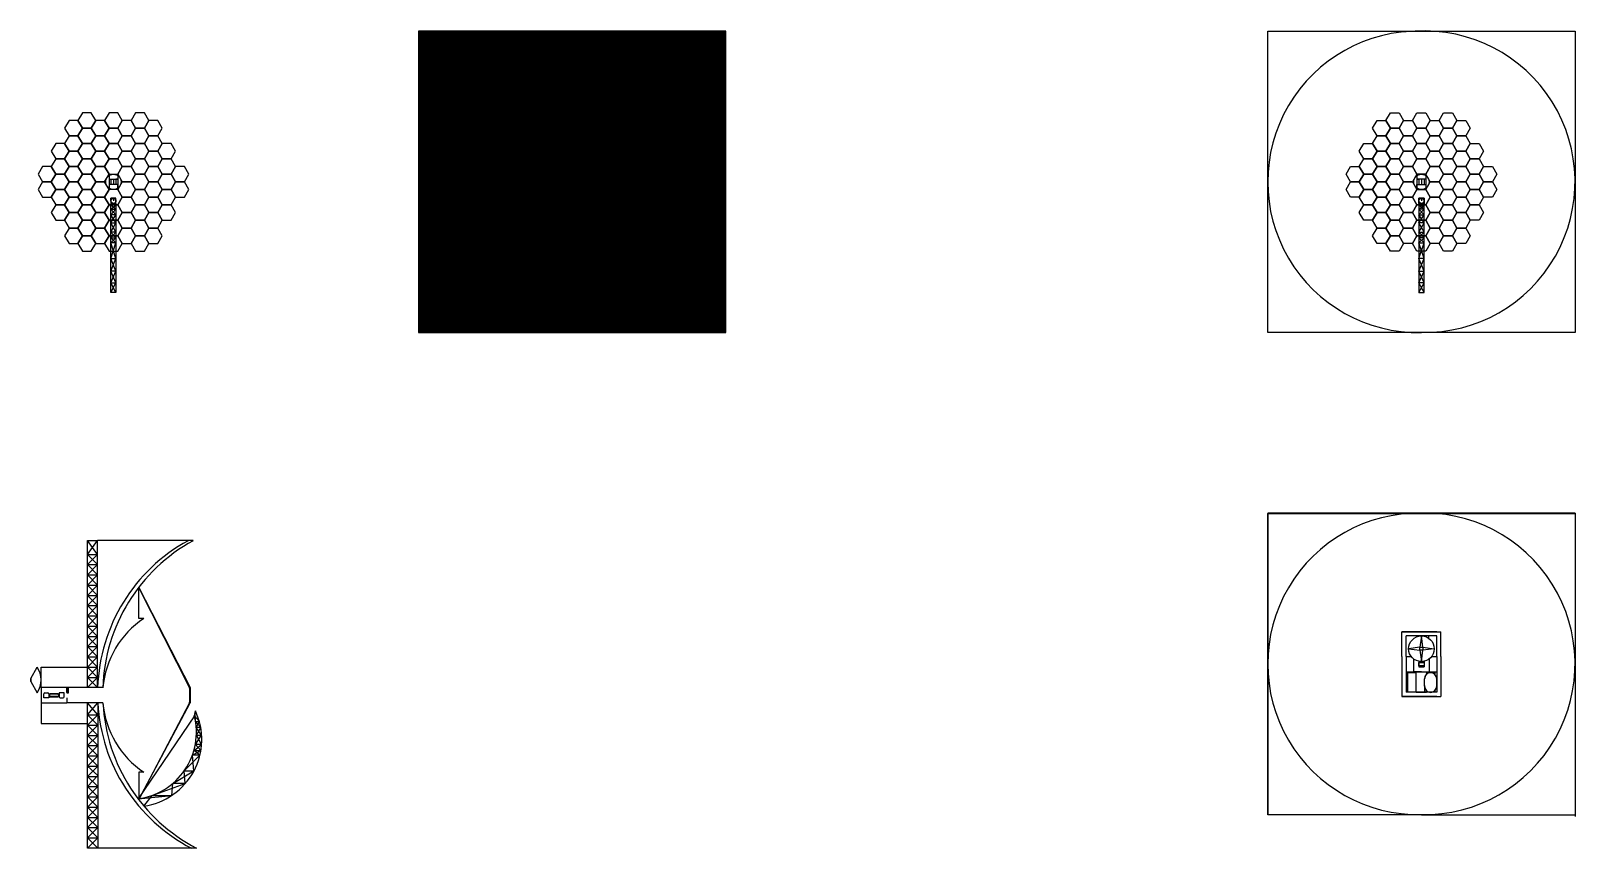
# Model space of a CAD drawing. Header units: inches. Extents: x -429 to 223, y -41 to 545.
# Drawn here: x -428.6 to -277.9, y -40.7 to 39.1 of the extents above; entities that cross this region are included whole.
import ezdxf

# ---------------------------------------------------------------- set-up
doc = ezdxf.new("R2010")
doc.units = ezdxf.units.IN
doc.header["$MEASUREMENT"] = 0

msp = doc.modelspace()

# ---------------------------------------------------------------- linework, layer by layer
for p, q in [((-360.76, 39.02), (-390.76, 39.02)), ((-390.76, 39.02), (-390.76, 9.62)), ((-390.73, 9.62), (-390.73, 39.02)), ((-390.64, 9.62), (-390.64, 39.02)), ((-390.55, 9.62), (-390.55, 39.02)), ((-390.55, 9.62), (-390.55, 39.02)), ((-390.46, 9.62), (-390.46, 39.02)), ((-390.46, 9.62), (-390.46, 39.02)), ((-390.46, 9.62), (-390.46, 39.02)), ((-390.46, 9.62), (-390.46, 39.02)), ((-390.37, 9.62), (-390.37, 39.02)), ((-390.28, 9.62), (-390.28, 39.02)), ((-390.19, 9.62), (-390.19, 39.02)), ((-390.1, 9.62), (-390.1, 39.02)), ((-390.1, 9.62), (-390.1, 39.02)), ((-390.01, 9.62), (-390.01, 39.02)), ((-389.92, 9.62), (-389.92, 39.02)), ((-389.83, 9.62), (-389.83, 39.02)), ((-389.74, 9.62), (-389.74, 39.02)), ((-389.65, 9.62), (-389.65, 39.02)), ((-389.56, 9.62), (-389.56, 39.02)), ((-389.47, 9.62), (-389.47, 39.02)), ((-389.38, 9.62), (-389.38, 39.02)), ((-389.29, 9.62), (-389.29, 39.02)), ((-389.2, 9.62), (-389.2, 39.02)), ((-389.11, 9.62), (-389.11, 39.02)), ((-389.02, 9.62), (-389.02, 39.02)), ((-388.93, 9.62), (-388.93, 39.02)), ((-388.84, 9.62), (-388.84, 39.02)), ((-388.75, 9.62), (-388.75, 39.02)), ((-388.66, 9.62), (-388.66, 39.02)), ((-388.57, 9.62), (-388.57, 39.02)), ((-388.48, 9.62), (-388.48, 39.02)), ((-388.39, 9.62), (-388.39, 39.02)), ((-388.3, 9.62), (-388.3, 39.02)), ((-388.21, 9.62), (-388.21, 39.02)), ((-388.12, 9.62), (-388.12, 39.02)), ((-388.03, 9.62), (-388.03, 39.02)), ((-387.94, 33), (-387.94, 39.02)), ((-387.94, 9.62), (-387.94, 39.02)), ((-387.85, 9.62), (-387.85, 39.02)), ((-387.76, 9.62), (-387.76, 39.02)), ((-387.67, 9.62), (-387.67, 39.02)), ((-387.58, 9.62), (-387.58, 39.02)), ((-387.49, 9.62), (-387.49, 39.02)), ((-387.4, 9.62), (-387.4, 39.02)), ((-387.31, 9.62), (-387.31, 39.02)), ((-387.22, 9.62), (-387.22, 39.02)), ((-387.13, 9.62), (-387.13, 39.02)), ((-387.04, 9.62), (-387.04, 39.02)), ((-386.95, 9.62), (-386.95, 39.02)), ((-386.86, 9.62), (-386.86, 39.02)), ((-386.77, 9.62), (-386.77, 39.02)), ((-386.77, 9.62), (-386.77, 39.02)), ((-386.68, 9.62), (-386.68, 39.02)), ((-386.59, 9.62), (-386.59, 39.02)), ((-386.5, 9.62), (-386.5, 39.02)), ((-386.41, 9.62), (-386.41, 39.02)), ((-386.32, 9.62), (-386.32, 39.02)), ((-386.23, 9.62), (-386.23, 39.02)), ((-386.14, 9.62), (-386.14, 39.02)), ((-386.05, 9.62), (-386.05, 39.02)), ((-385.96, 9.62), (-385.96, 39.02)), ((-385.87, 35.29), (-385.87, 39.02)), ((-385.87, 35.29), (-385.87, 39.02)), ((-385.87, 9.62), (-385.87, 39.02)), ((-385.78, 9.62), (-385.78, 39.02)), ((-385.69, 9.62), (-385.69, 39.02)), ((-385.6, 9.62), (-385.6, 39.02)), ((-385.51, 9.62), (-385.51, 39.02)), ((-385.42, 9.62), (-385.42, 39.02)), ((-385.33, 9.62), (-385.33, 39.02)), ((-385.24, 9.62), (-385.24, 39.02)), ((-385.15, 9.62), (-385.15, 39.02)), ((-385.06, 35.96), (-385.06, 39.02)), ((-385.06, 9.62), (-385.06, 39.02)), ((-384.97, 36.03), (-384.97, 39.02)), ((-384.97, 9.62), (-384.97, 39.02)), ((-384.88, 9.62), (-384.88, 39.02)), ((-384.79, 9.62), (-384.79, 39.02)), ((-384.7, 36.23), (-384.7, 39.02)), ((-384.7, 9.62), (-384.7, 39.02)), ((-384.61, 9.62), (-384.61, 39.02)), ((-384.52, 9.62), (-384.52, 39.02)), ((-384.43, 36.42), (-384.43, 39.02)), ((-384.43, 9.62), (-384.43, 39.02)), ((-384.34, 9.62), (-384.34, 39.02)), ((-384.25, 36.55), (-384.25, 39.02)), ((-384.25, 9.62), (-384.25, 39.02)), ((-384.16, 9.62), (-384.16, 39.02)), ((-384.07, 9.62), (-384.07, 39.02)), ((-383.98, 9.62), (-383.98, 39.02)), ((-383.89, 9.62), (-383.89, 39.02)), ((-383.8, 9.62), (-383.8, 39.02)), ((-383.71, 9.62), (-383.71, 39.02)), ((-383.62, 9.62), (-383.62, 39.02)), ((-383.53, 9.62), (-383.53, 39.02)), ((-383.44, 9.62), (-383.44, 39.02)), ((-383.35, 9.62), (-383.35, 39.02)), ((-383.35, 9.62), (-383.35, 39.02)), ((-383.26, 9.62), (-383.26, 39.02)), ((-383.17, 9.62), (-383.17, 39.02)), ((-383.08, 9.62), (-383.08, 39.02)), ((-383.08, 9.62), (-383.08, 39.02)), ((-382.99, 9.62), (-382.99, 39.02)), ((-382.9, 9.62), (-382.9, 39.02)), ((-382.81, 9.62), (-382.81, 39.02)), ((-382.72, 9.62), (-382.72, 39.02)), ((-382.63, 9.62), (-382.63, 39.02)), ((-382.63, 9.62), (-382.63, 39.02)), ((-382.54, 9.62), (-382.54, 39.02)), ((-382.45, 9.62), (-382.45, 39.02)), ((-382.36, 9.62), (-382.36, 39.02)), ((-382.27, 9.62), (-382.27, 39.02)), ((-382.18, 9.62), (-382.18, 39.02)), ((-382.18, 9.62), (-382.18, 39.02)), ((-382.09, 9.62), (-382.09, 39.02)), ((-382, 9.62), (-382, 39.02)), ((-381.91, 9.62), (-381.91, 39.02)), ((-381.82, 9.62), (-381.82, 39.02)), ((-381.73, 9.62), (-381.73, 39.02)), ((-381.73, 9.62), (-381.73, 39.02)), ((-381.64, 9.62), (-381.64, 39.02)), ((-381.55, 9.62), (-381.55, 39.02)), ((-381.46, 9.62), (-381.46, 39.02)), ((-381.37, 9.62), (-381.37, 39.02)), ((-381.28, 9.62), (-381.28, 39.02)), ((-381.19, 9.62), (-381.19, 39.02)), ((-381.1, 9.62), (-381.1, 39.02)), ((-381.01, 9.62), (-381.01, 39.02)), ((-380.92, 9.62), (-380.92, 39.02)), ((-380.83, 9.62), (-380.83, 39.02)), ((-380.74, 9.62), (-380.74, 39.02)), ((-380.65, 9.62), (-380.65, 39.02)), ((-380.56, 9.62), (-380.56, 39.02)), ((-380.47, 9.62), (-380.47, 39.02)), ((-380.38, 9.62), (-380.38, 39.02)), ((-380.29, 9.62), (-380.29, 39.02)), ((-380.2, 9.62), (-380.2, 39.02)), ((-380.11, 9.62), (-380.11, 39.02)), ((-380.02, 9.62), (-380.02, 39.02)), ((-380.02, 9.62), (-380.02, 39.02)), ((-379.93, 9.62), (-379.93, 39.02)), ((-379.84, 9.62), (-379.84, 39.02)), ((-379.75, 9.62), (-379.75, 39.02)), ((-379.75, 9.62), (-379.75, 39.02)), ((-379.66, 9.62), (-379.66, 39.02)), ((-379.57, 9.62), (-379.57, 39.02)), ((-379.48, 9.62), (-379.48, 39.02)), ((-379.39, 9.62), (-379.39, 39.02)), ((-379.3, 9.62), (-379.3, 39.02)), ((-379.21, 9.62), (-379.21, 39.02)), ((-379.21, 9.62), (-379.21, 39.02)), ((-379.12, 9.62), (-379.12, 39.02)), ((-379.03, 9.62), (-379.03, 39.02)), ((-378.94, 9.62), (-378.94, 39.02)), ((-378.85, 9.62), (-378.85, 39.02)), ((-378.85, 9.62), (-378.85, 39.02)), ((-378.76, 9.62), (-378.76, 39.02)), ((-378.67, 9.62), (-378.67, 39.02)), ((-378.58, 9.62), (-378.58, 39.02)), ((-378.49, 9.62), (-378.49, 39.02)), ((-378.49, 9.62), (-378.49, 39.02)), ((-378.4, 9.62), (-378.4, 39.02)), ((-378.4, 9.62), (-378.4, 39.02)), ((-378.31, 9.62), (-378.31, 39.02)), ((-378.31, 38.87), (-378.31, 39.02)), ((-378.31, 9.62), (-378.31, 39.02)), ((-378.31, 38.87), (-378.31, 39.02)), ((-378.22, 9.62), (-378.22, 39.02)), ((-378.22, 9.62), (-378.22, 39.02)), ((-378.13, 9.62), (-378.13, 39.02)), ((-378.13, 38.9), (-378.13, 39.02)), ((-378.04, 9.62), (-378.04, 39.02)), ((-378.04, 38.91), (-378.04, 39.02)), ((-377.95, 9.62), (-377.95, 39.02)), ((-377.95, 38.92), (-377.95, 39.02)), ((-377.86, 9.62), (-377.86, 39.02)), ((-377.86, 38.94), (-377.86, 39.02)), ((-377.77, 9.62), (-377.77, 39.02)), ((-377.77, 38.95), (-377.77, 39.02)), ((-377.68, 9.62), (-377.68, 39.02)), ((-377.68, 38.96), (-377.68, 39.02)), ((-377.59, 9.62), (-377.59, 39.02)), ((-377.59, 38.97), (-377.59, 39.02)), ((-377.5, 9.62), (-377.5, 39.02)), ((-377.5, 38.98), (-377.5, 39.02)), ((-377.41, 9.62), (-377.41, 39.02)), ((-377.41, 38.98), (-377.41, 39.02)), ((-377.32, 9.62), (-377.32, 39.02)), ((-377.32, 38.99), (-377.32, 39.02)), ((-377.23, 9.62), (-377.23, 39.02)), ((-377.23, 39), (-377.23, 39.02)), ((-377.14, 9.62), (-377.14, 39.02)), ((-377.14, 39.01), (-377.14, 39.02)), ((-377.14, 9.62), (-377.14, 39.02)), ((-377.14, 39.01), (-377.14, 39.02)), ((-377.14, 9.62), (-377.14, 39.02)), ((-377.14, 39.01), (-377.14, 39.02)), ((-377.05, 9.62), (-377.05, 39.02)), ((-377.05, 39.01), (-377.05, 39.02)), ((-376.96, 9.62), (-376.96, 39.02)), ((-376.96, 39.02), (-376.96, 39.02)), ((-376.87, 9.62), (-376.87, 39.02)), ((-376.78, 9.62), (-376.78, 39.02)), ((-376.69, 9.62), (-376.69, 39.02)), ((-376.6, 9.62), (-376.6, 39.02)), ((-376.51, 9.62), (-376.51, 39.02)), ((-376.42, 9.62), (-376.42, 39.02)), ((-376.33, 9.62), (-376.33, 39.02)), ((-376.24, 9.62), (-376.24, 39.02)), ((-376.15, 9.62), (-376.15, 39.02)), ((-376.06, 9.62), (-376.06, 39.02)), ((-375.97, 9.62), (-375.97, 39.02)), ((-375.88, 9.62), (-375.88, 39.02)), ((-375.79, 9.62), (-375.79, 39.02)), ((-375.7, 9.62), (-375.7, 39.02)), ((-375.61, 9.62), (-375.61, 39.02)), ((-375.52, 9.62), (-375.52, 39.02)), ((-375.43, 9.62), (-375.43, 39.02)), ((-375.34, 9.62), (-375.34, 39.02)), ((-375.25, 9.62), (-375.25, 39.02)), ((-375.16, 9.62), (-375.16, 39.02)), ((-375.16, 39.02), (-375.16, 39.02)), ((-375.07, 9.62), (-375.07, 39.02)), ((-375.07, 39.02), (-375.07, 39.02)), ((-374.98, 9.62), (-374.98, 39.02)), ((-374.98, 39.02), (-374.98, 39.02)), ((-374.89, 9.62), (-374.89, 39.02)), ((-374.89, 39.01), (-374.89, 39.02)), ((-374.8, 9.62), (-374.8, 39.02)), ((-374.8, 39.01), (-374.8, 39.02)), ((-374.71, 9.62), (-374.71, 39.02)), ((-374.71, 39), (-374.71, 39.02)), ((-374.62, 9.62), (-374.62, 39.02)), ((-374.62, 39), (-374.62, 39.02)), ((-374.53, 9.62), (-374.53, 39.02)), ((-374.53, 38.99), (-374.53, 39.02)), ((-374.44, 9.62), (-374.44, 39.02)), ((-374.44, 38.99), (-374.44, 39.02)), ((-374.35, 9.62), (-374.35, 39.02)), ((-374.35, 38.98), (-374.35, 39.02)), ((-374.26, 9.62), (-374.26, 39.02)), ((-374.26, 38.97), (-374.26, 39.02)), ((-374.17, 9.62), (-374.17, 39.02)), ((-374.17, 38.97), (-374.17, 39.02)), ((-374.08, 9.62), (-374.08, 39.02)), ((-374.08, 38.96), (-374.08, 39.02)), ((-373.99, 9.62), (-373.99, 39.02)), ((-373.99, 38.95), (-373.99, 39.02)), ((-373.9, 9.62), (-373.9, 39.02)), ((-373.9, 38.94), (-373.9, 39.02)), ((-373.81, 9.62), (-373.81, 39.02)), ((-373.81, 38.93), (-373.81, 39.02)), ((-373.72, 9.62), (-373.72, 39.02)), ((-373.72, 38.92), (-373.72, 39.02)), ((-373.63, 9.62), (-373.63, 39.02)), ((-373.63, 38.91), (-373.63, 39.02)), ((-373.54, 9.62), (-373.54, 39.02)), ((-373.54, 38.9), (-373.54, 39.02)), ((-373.45, 9.62), (-373.45, 39.02)), ((-373.45, 38.89), (-373.45, 39.02)), ((-373.36, 9.62), (-373.36, 39.02)), ((-373.36, 38.87), (-373.36, 39.02)), ((-373.27, 9.62), (-373.27, 39.02)), ((-373.27, 38.86), (-373.27, 39.02)), ((-373.18, 9.62), (-373.18, 39.02)), ((-373.18, 38.85), (-373.18, 39.02)), ((-373.09, 9.62), (-373.09, 39.02)), ((-373.09, 38.83), (-373.09, 39.02)), ((-373, 9.62), (-373, 39.02)), ((-373, 38.82), (-373, 39.02)), ((-372.91, 9.62), (-372.91, 39.02)), ((-372.91, 38.8), (-372.91, 39.02)), ((-372.82, 9.62), (-372.82, 39.02)), ((-372.82, 38.78), (-372.82, 39.02)), ((-372.73, 9.62), (-372.73, 39.02)), ((-372.73, 9.62), (-372.73, 39.02)), ((-372.64, 9.62), (-372.64, 39.02)), ((-372.55, 9.62), (-372.55, 39.02)), ((-372.46, 9.62), (-372.46, 39.02)), ((-372.37, 9.62), (-372.37, 39.02)), ((-372.28, 9.62), (-372.28, 39.02)), ((-372.19, 9.62), (-372.19, 39.02)), ((-372.1, 9.62), (-372.1, 39.02)), ((-372.01, 9.62), (-372.01, 39.02)), ((-371.92, 9.62), (-371.92, 39.02)), ((-371.83, 9.62), (-371.83, 39.02)), ((-371.74, 9.62), (-371.74, 39.02)), ((-371.65, 9.62), (-371.65, 39.02)), ((-371.56, 9.62), (-371.56, 39.02)), ((-371.47, 9.62), (-371.47, 39.02)), ((-371.38, 9.62), (-371.38, 39.02)), ((-371.38, 9.62), (-371.38, 39.02)), ((-371.29, 9.62), (-371.29, 39.02)), ((-371.2, 9.62), (-371.2, 39.02)), ((-371.11, 9.62), (-371.11, 39.02)), ((-371.02, 9.62), (-371.02, 39.02)), ((-370.93, 9.62), (-370.93, 39.02)), ((-370.84, 9.62), (-370.84, 39.02)), ((-370.75, 9.62), (-370.75, 39.02)), ((-370.66, 9.62), (-370.66, 39.02)), ((-370.57, 9.62), (-370.57, 39.02)), ((-370.48, 9.62), (-370.48, 39.02)), ((-370.39, 9.62), (-370.39, 39.02)), ((-370.3, 9.62), (-370.3, 39.02)), ((-370.21, 9.62), (-370.21, 39.02)), ((-370.12, 9.62), (-370.12, 39.02)), ((-370.03, 9.62), (-370.03, 39.02)), ((-369.94, 9.62), (-369.94, 39.02)), ((-369.85, 9.62), (-369.85, 39.02)), ((-369.76, 9.62), (-369.76, 39.02)), ((-369.67, 9.62), (-369.67, 39.02)), ((-369.58, 9.62), (-369.58, 39.02)), ((-369.49, 9.62), (-369.49, 39.02)), ((-369.4, 9.62), (-369.4, 39.02)), ((-369.31, 9.62), (-369.31, 39.02)), ((-369.22, 9.62), (-369.22, 39.02)), ((-369.13, 9.62), (-369.13, 39.02)), ((-369.13, 9.62), (-369.13, 39.02)), ((-369.13, 9.62), (-369.13, 39.02)), ((-369.04, 9.62), (-369.04, 39.02)), ((-369.04, 9.62), (-369.04, 39.02)), ((-368.95, 9.62), (-368.95, 39.02)), ((-368.86, 9.62), (-368.86, 39.02)), ((-368.77, 9.62), (-368.77, 39.02)), ((-368.68, 9.62), (-368.68, 39.02)), ((-368.59, 9.62), (-368.59, 39.02)), ((-368.5, 9.62), (-368.5, 39.02)), ((-368.41, 9.62), (-368.41, 39.02)), ((-368.32, 9.62), (-368.32, 39.02)), ((-368.23, 9.62), (-368.23, 39.02)), ((-368.14, 9.62), (-368.14, 39.02)), ((-368.05, 9.62), (-368.05, 39.02)), ((-367.96, 9.62), (-367.96, 39.02)), ((-367.87, 9.62), (-367.87, 39.02)), ((-367.78, 9.62), (-367.78, 39.02)), ((-367.69, 9.62), (-367.69, 39.02)), ((-367.6, 9.62), (-367.6, 39.02)), ((-367.51, 9.62), (-367.51, 39.02)), ((-367.42, 9.62), (-367.42, 39.02)), ((-367.33, 9.62), (-367.33, 39.02)), ((-367.24, 9.62), (-367.24, 39.02)), ((-367.15, 9.62), (-367.15, 39.02)), ((-367.06, 9.62), (-367.06, 39.02)), ((-366.97, 9.62), (-366.97, 39.02)), ((-366.88, 9.62), (-366.88, 39.02)), ((-366.79, 9.62), (-366.79, 39.02)), ((-366.7, 9.62), (-366.7, 39.02)), ((-366.61, 9.62), (-366.61, 39.02)), ((-366.52, 9.62), (-366.52, 39.02)), ((-366.43, 9.62), (-366.43, 39.02)), ((-366.34, 9.62), (-366.34, 39.02)), ((-366.25, 9.62), (-366.25, 39.02)), ((-366.16, 9.62), (-366.16, 39.02)), ((-366.07, 9.62), (-366.07, 39.02)), ((-365.98, 9.62), (-365.98, 39.02)), ((-365.98, 9.62), (-365.98, 39.02)), ((-365.89, 9.62), (-365.89, 39.02)), ((-365.89, 35.48), (-365.89, 39.02)), ((-365.8, 9.62), (-365.8, 39.02)), ((-365.8, 35.4), (-365.8, 39.02)), ((-365.71, 9.62), (-365.71, 39.02)), ((-365.71, 35.32), (-365.71, 39.02)), ((-365.62, 9.62), (-365.62, 39.02)), ((-365.62, 35.24), (-365.62, 39.02)), ((-365.53, 9.62), (-365.53, 39.02)), ((-365.53, 35.16), (-365.53, 39.02)), ((-365.44, 9.62), (-365.44, 39.02)), ((-365.44, 35.08), (-365.44, 39.02)), ((-365.35, 9.62), (-365.35, 39.02)), ((-365.35, 34.99), (-365.35, 39.02)), ((-365.26, 9.62), (-365.26, 39.02)), ((-365.26, 34.91), (-365.26, 39.02)), ((-365.17, 9.62), (-365.17, 39.02)), ((-365.17, 34.82), (-365.17, 39.02)), ((-365.08, 9.62), (-365.08, 39.02)), ((-365.08, 34.73), (-365.08, 39.02)), ((-364.99, 9.62), (-364.99, 39.02)), ((-364.99, 34.64), (-364.99, 39.02)), ((-364.99, 9.62), (-364.99, 39.02)), ((-364.99, 34.64), (-364.99, 39.02)), ((-364.9, 9.62), (-364.9, 39.02)), ((-364.9, 34.55), (-364.9, 39.02)), ((-364.81, 9.62), (-364.81, 39.02)), ((-364.81, 34.45), (-364.81, 39.02)), ((-364.81, 9.62), (-364.81, 39.02)), ((-364.81, 34.45), (-364.81, 39.02)), ((-364.72, 9.62), (-364.72, 39.02)), ((-364.72, 34.36), (-364.72, 39.02)), ((-364.63, 9.62), (-364.63, 39.02)), ((-364.63, 34.26), (-364.63, 39.02)), ((-364.63, 9.62), (-364.63, 39.02)), ((-364.63, 34.26), (-364.63, 39.02)), ((-364.63, 9.62), (-364.63, 39.02)), ((-364.63, 34.26), (-364.63, 39.02)), ((-364.54, 9.62), (-364.54, 39.02)), ((-364.54, 34.16), (-364.54, 39.02)), ((-364.45, 9.62), (-364.45, 39.02)), ((-364.45, 34.06), (-364.45, 39.02)), ((-364.36, 9.62), (-364.36, 39.02)), ((-364.36, 33.96), (-364.36, 39.02)), ((-364.27, 9.62), (-364.27, 39.02)), ((-364.27, 33.85), (-364.27, 39.02)), ((-364.18, 9.62), (-364.18, 39.02)), ((-364.18, 33.75), (-364.18, 39.02)), ((-364.09, 9.62), (-364.09, 39.02)), ((-364.09, 33.64), (-364.09, 39.02)), ((-364.09, 9.62), (-364.09, 39.02)), ((-364, 9.62), (-364, 39.02)), ((-364, 9.62), (-364, 39.02)), ((-363.91, 9.62), (-363.91, 39.02)), ((-363.91, 9.62), (-363.91, 39.02)), ((-363.82, 9.62), (-363.82, 39.02)), ((-363.82, 9.62), (-363.82, 39.02)), ((-363.73, 9.62), (-363.73, 39.02)), ((-363.73, 9.62), (-363.73, 39.02)), ((-363.64, 9.62), (-363.64, 39.02)), ((-363.64, 9.62), (-363.64, 39.02)), ((-363.55, 9.62), (-363.55, 39.02)), ((-363.55, 9.62), (-363.55, 39.02)), ((-363.55, 9.62), (-363.55, 39.02)), ((-363.55, 9.62), (-363.55, 39.02)), ((-363.46, 9.62), (-363.46, 39.02)), ((-363.46, 9.62), (-363.46, 39.02)), ((-363.37, 9.62), (-363.37, 39.02)), ((-363.37, 9.62), (-363.37, 39.02)), ((-363.28, 9.62), (-363.28, 39.02)), ((-363.28, 9.62), (-363.28, 39.02)), ((-363.19, 9.62), (-363.19, 39.02)), ((-363.19, 9.62), (-363.19, 39.02)), ((-363.19, 9.62), (-363.19, 39.02)), ((-363.1, 9.62), (-363.1, 39.02)), ((-363.1, 9.62), (-363.1, 39.02)), ((-363.1, 9.62), (-363.1, 39.02)), ((-363.01, 9.62), (-363.01, 39.02)), ((-363.01, 9.62), (-363.01, 39.02)), ((-363.01, 9.62), (-363.01, 39.02)), ((-362.92, 9.62), (-362.92, 39.02)), ((-362.92, 9.62), (-362.92, 39.02)), ((-362.83, 9.62), (-362.83, 39.02)), ((-362.83, 9.62), (-362.83, 39.02)), ((-362.74, 9.62), (-362.74, 39.02)), ((-362.65, 9.62), (-362.65, 39.02)), ((-362.56, 9.62), (-362.56, 39.02)), ((-362.47, 9.62), (-362.47, 39.02)), ((-362.47, 9.62), (-362.47, 39.02)), ((-362.38, 9.62), (-362.38, 39.02)), ((-362.29, 9.62), (-362.29, 39.02)), ((-362.29, 9.62), (-362.29, 39.02)), ((-362.2, 9.62), (-362.2, 39.02)), ((-362.2, 9.62), (-362.2, 39.02)), ((-362.11, 9.62), (-362.11, 39.02)), ((-362.11, 9.62), (-362.11, 39.02)), ((-362.02, 9.62), (-362.02, 39.02)), ((-361.93, 9.62), (-361.93, 39.02)), ((-361.93, 9.62), (-361.93, 39.02)), ((-361.84, 9.62), (-361.84, 39.02)), ((-361.84, 9.62), (-361.84, 39.02)), ((-361.75, 9.62), (-361.75, 39.02)), ((-361.66, 9.62), (-361.66, 39.02)), ((-361.57, 9.62), (-361.57, 39.02)), ((-361.48, 9.62), (-361.48, 39.02)), ((-361.39, 9.62), (-361.39, 39.02)), ((-361.3, 9.62), (-361.3, 39.02)), ((-361.21, 9.62), (-361.21, 39.02)), ((-361.12, 9.62), (-361.12, 39.02)), ((-361.03, 9.62), (-361.03, 39.02)), ((-360.94, 9.62), (-360.94, 39.02)), ((-360.85, 9.62), (-360.85, 39.02)), ((-360.76, 9.62), (-360.76, 39.02)), ((-307.89, 9.62), (-307.89, 39.02)), ((-307.89, 39.02), (-277.89, 39.02)), ((-277.89, 39.02), (-277.89, 9.62)), ((-420.97, 25.07), (-420.97, 23.57)), ((-420.97, 25.07), (-420.97, 24.57)), ((-420.97, 24.57), (-420.11, 24.57)), ((-420.97, 24.57), (-420.79, 24.57)), ((-420.79, 24.57), (-420.79, 24.07)), ((-420.54, 24.57), (-420.54, 24.07)), ((-420.11, 24.57), (-420.29, 24.57)), ((-420.29, 24.57), (-420.29, 24.07)), ((-420.11, 25.07), (-420.11, 23.57)), ((-293.33, 25.07), (-293.33, 23.57)), ((-292.46, 24.57), (-293.33, 24.57)), ((-293.33, 24.57), (-293.14, 24.57)), ((-293.14, 24.57), (-293.14, 24.07)), ((-292.89, 24.57), (-292.89, 24.07)), ((-292.46, 24.57), (-292.64, 24.57)), ((-292.64, 24.57), (-292.64, 24.07)), ((-292.46, 25.07), (-292.46, 23.57)), ((-292.46, 25.07), (-292.46, 24.57)), ((-420.11, 24.07), (-420.97, 24.07)), ((-420.29, 22.72), (-420.79, 22.72)), ((-420.79, 22.72), (-420.79, 22.22)), ((-420.79, 22.47), (-420.79, 22.72)), ((-420.79, 22.72), (-420.29, 22.72)), ((-420.54, 22.72), (-420.29, 22.72)), ((-420.54, 22.72), (-420.54, 22.47)), ((-420.29, 22.22), (-420.29, 22.72)), ((-420.11, 23.57), (-420.11, 24.07)), ((-390.73, 9.62), (-390.73, 23.39)), ((-360.85, 9.62), (-360.85, 22.7)), ((-293.33, 23.57), (-293.33, 24.07)), ((-293.33, 24.07), (-292.46, 24.07)), ((-292.89, 22.72), (-293.14, 22.72)), ((-293.14, 22.72), (-292.64, 22.72)), ((-293.14, 22.22), (-293.14, 22.72)), ((-292.64, 22.72), (-293.14, 22.72)), ((-292.89, 22.72), (-292.89, 22.47)), ((-292.64, 22.72), (-292.64, 22.22)), ((-292.64, 22.47), (-292.64, 22.72)), ((-420.79, 22.22), (-420.29, 22.22)), ((-420.29, 22.04), (-420.79, 22.22)), ((-420.79, 22.22), (-420.79, 22.04)), ((-420.79, 22.04), (-420.29, 22.22)), ((-420.29, 22.04), (-420.79, 22.04)), ((-420.79, 13.53), (-420.79, 22.04)), ((-420.79, 21.66), (-420.29, 22.04)), ((-420.29, 21.66), (-420.79, 22.04)), ((-420.79, 21.66), (-420.29, 21.66)), ((-420.29, 21.09), (-420.79, 21.66)), ((-420.79, 21.09), (-420.29, 21.66)), ((-420.29, 22.22), (-420.29, 22.04)), ((-420.29, 22.04), (-420.29, 13.53)), ((-420.29, 22.04), (-420.29, 22.04)), ((-390.64, 9.62), (-390.64, 22.46)), ((-390.55, 9.62), (-390.55, 21.86)), ((-390.55, 9.62), (-390.55, 21.38)), ((-390.46, 9.62), (-390.46, 21.38)), ((-390.46, 9.62), (-390.46, 21.38)), ((-390.46, 9.62), (-390.46, 21.38)), ((-390.46, 9.62), (-390.46, 21.38)), ((-390.46, 9.62), (-390.46, 21.38)), ((-361.03, 9.62), (-361.03, 21.52)), ((-360.94, 9.62), (-360.94, 22.03)), ((-292.64, 22.22), (-293.14, 22.22)), ((-293.14, 22.04), (-292.64, 22.22)), ((-292.64, 22.04), (-293.14, 22.22)), ((-293.14, 22.22), (-293.14, 22.04)), ((-293.14, 22.04), (-292.64, 22.04)), ((-293.14, 22.04), (-293.14, 13.53)), ((-292.64, 21.66), (-293.14, 22.04)), ((-293.14, 21.66), (-292.64, 22.04)), ((-293.14, 22.04), (-293.14, 22.04)), ((-292.64, 21.66), (-293.14, 21.66)), ((-293.14, 21.09), (-292.64, 21.66)), ((-292.64, 21.09), (-293.14, 21.66)), ((-292.64, 22.22), (-292.64, 22.04)), ((-292.64, 13.53), (-292.64, 22.04)), ((-420.29, 21.09), (-420.79, 21.09)), ((-420.79, 20.34), (-420.29, 21.09)), ((-420.29, 20.34), (-420.79, 21.09)), ((-420.79, 20.34), (-420.29, 20.34)), ((-420.29, 19.42), (-420.79, 20.34)), ((-420.79, 19.42), (-420.29, 20.34)), ((-390.37, 9.62), (-390.37, 20.97)), ((-390.28, 9.62), (-390.28, 20.61)), ((-390.19, 9.62), (-390.19, 20.28)), ((-390.1, 9.62), (-390.1, 19.98)), ((-390.1, 9.62), (-390.1, 19.98)), ((-390.01, 9.62), (-390.01, 19.69)), ((-361.48, 9.62), (-361.48, 19.78)), ((-361.39, 9.62), (-361.39, 20.06)), ((-361.3, 9.62), (-361.3, 20.37)), ((-361.21, 9.62), (-361.21, 20.71)), ((-361.12, 9.62), (-361.12, 21.09)), ((-293.14, 21.09), (-292.64, 21.09)), ((-292.64, 20.34), (-293.14, 21.09)), ((-293.14, 20.34), (-292.64, 21.09)), ((-292.64, 20.34), (-293.14, 20.34)), ((-293.14, 19.42), (-292.64, 20.34)), ((-292.64, 19.42), (-293.14, 20.34)), ((-420.29, 19.42), (-420.79, 19.42)), ((-420.79, 18.85), (-420.29, 19.42)), ((-420.29, 18.85), (-420.79, 19.42)), ((-420.79, 18.85), (-420.29, 18.85)), ((-420.29, 18.38), (-420.79, 18.85)), ((-420.79, 18.38), (-420.29, 18.85)), ((-420.29, 18.38), (-420.79, 18.38)), ((-420.79, 16.85), (-420.29, 18.38)), ((-420.29, 16.85), (-420.79, 18.38)), ((-389.92, 9.62), (-389.92, 19.43)), ((-389.83, 9.62), (-389.83, 19.18)), ((-389.74, 9.62), (-389.74, 18.95)), ((-389.65, 9.62), (-389.65, 18.73)), ((-389.56, 9.62), (-389.56, 18.51)), ((-389.47, 9.62), (-389.47, 18.31)), ((-389.38, 9.62), (-389.38, 18.11)), ((-362.11, 9.62), (-362.11, 18.17)), ((-362.02, 9.62), (-362.02, 18.37)), ((-361.93, 9.62), (-361.93, 18.57)), ((-361.84, 9.62), (-361.84, 18.79)), ((-361.75, 9.62), (-361.75, 19.02)), ((-361.66, 9.62), (-361.66, 19.26)), ((-361.57, 9.62), (-361.57, 19.51)), ((-293.14, 19.42), (-292.64, 19.42)), ((-292.64, 18.85), (-293.14, 19.42)), ((-293.14, 18.85), (-292.64, 19.42)), ((-292.64, 18.85), (-293.14, 18.85)), ((-293.14, 18.38), (-292.64, 18.85)), ((-292.64, 18.38), (-293.14, 18.85)), ((-293.14, 18.38), (-292.64, 18.38)), ((-292.64, 16.85), (-293.14, 18.38)), ((-293.14, 16.85), (-292.64, 18.38)), ((-420.79, 16.85), (-420.29, 16.85)), ((-420.29, 15.62), (-420.79, 16.85)), ((-420.79, 15.62), (-420.29, 16.85)), ((-389.29, 9.62), (-389.29, 17.92)), ((-389.2, 9.62), (-389.2, 17.74)), ((-389.11, 9.62), (-389.11, 17.56)), ((-389.02, 9.62), (-389.02, 17.39)), ((-388.93, 9.62), (-388.93, 17.23)), ((-388.84, 9.62), (-388.84, 17.07)), ((-388.75, 9.62), (-388.75, 16.91)), ((-388.66, 9.62), (-388.66, 16.76)), ((-388.57, 9.62), (-388.57, 16.61)), ((-362.83, 9.62), (-362.83, 16.8)), ((-362.74, 9.62), (-362.74, 16.95)), ((-362.65, 9.62), (-362.65, 17.11)), ((-362.56, 9.62), (-362.56, 17.27)), ((-362.47, 9.62), (-362.47, 17.44)), ((-362.38, 9.62), (-362.38, 17.61)), ((-362.29, 9.62), (-362.29, 17.79)), ((-362.2, 9.62), (-362.2, 17.98)), ((-292.64, 16.85), (-293.14, 16.85)), ((-293.14, 15.62), (-292.64, 16.85)), ((-292.64, 15.62), (-293.14, 16.85)), ((-420.29, 15.62), (-420.79, 15.62)), ((-420.79, 14.46), (-420.29, 15.62)), ((-420.29, 14.46), (-420.79, 15.62)), ((-388.48, 9.62), (-388.48, 16.47)), ((-388.39, 9.62), (-388.39, 16.32)), ((-388.3, 9.62), (-388.3, 16.19)), ((-388.21, 9.62), (-388.21, 16.05)), ((-388.12, 9.62), (-388.12, 15.92)), ((-388.03, 9.62), (-388.03, 15.8)), ((-387.94, 9.62), (-387.94, 15.67)), ((-387.94, 9.62), (-387.94, 15.67)), ((-387.85, 9.62), (-387.85, 15.55)), ((-387.76, 9.62), (-387.76, 15.43)), ((-387.67, 9.62), (-387.67, 15.31)), ((-387.58, 9.62), (-387.58, 15.2)), ((-387.49, 9.62), (-387.49, 15.08)), ((-293.14, 15.62), (-292.64, 15.62)), ((-292.64, 14.46), (-293.14, 15.62)), ((-293.14, 14.46), (-292.64, 15.62)), ((-420.79, 14.46), (-420.29, 14.46)), ((-420.29, 13.53), (-420.79, 14.46)), ((-420.79, 13.53), (-420.29, 14.46)), ((-387.4, 9.62), (-387.4, 14.97)), ((-387.31, 9.62), (-387.31, 14.87)), ((-387.22, 9.62), (-387.22, 14.76)), ((-387.13, 9.62), (-387.13, 14.66)), ((-387.04, 9.62), (-387.04, 14.55)), ((-386.95, 9.62), (-386.95, 14.45)), ((-386.86, 9.62), (-386.86, 14.35)), ((-386.77, 9.62), (-386.77, 14.26)), ((-386.68, 9.62), (-386.68, 14.16)), ((-386.59, 9.62), (-386.59, 14.07)), ((-386.5, 9.62), (-386.5, 13.98)), ((-386.41, 9.62), (-386.41, 13.89)), ((-386.32, 9.62), (-386.32, 13.8)), ((-386.23, 9.62), (-386.23, 13.71)), ((-386.14, 9.62), (-386.14, 13.63)), ((-292.64, 14.46), (-293.14, 14.46)), ((-293.14, 13.53), (-292.64, 14.46)), ((-292.64, 13.53), (-293.14, 14.46)), ((-420.29, 13.53), (-420.79, 13.53)), ((-386.05, 9.62), (-386.05, 13.54)), ((-385.96, 9.62), (-385.96, 13.46)), ((-385.87, 9.62), (-385.87, 13.38)), ((-385.87, 9.62), (-385.87, 13.38)), ((-385.87, 9.62), (-385.87, 13.38)), ((-385.78, 9.62), (-385.78, 13.3)), ((-385.69, 9.62), (-385.69, 13.22)), ((-385.6, 9.62), (-385.6, 13.14)), ((-385.51, 9.62), (-385.51, 13.07)), ((-385.42, 9.62), (-385.42, 12.99)), ((-385.33, 9.62), (-385.33, 12.92)), ((-385.24, 9.62), (-385.24, 12.84)), ((-385.15, 9.62), (-385.15, 12.77)), ((-385.06, 9.62), (-385.06, 12.7)), ((-385.06, 9.62), (-385.06, 12.7)), ((-384.97, 9.62), (-384.97, 12.63)), ((-384.97, 9.62), (-384.97, 12.63)), ((-384.88, 9.62), (-384.88, 12.57)), ((-384.79, 9.62), (-384.79, 12.5)), ((-384.7, 9.62), (-384.7, 12.43)), ((-384.7, 9.62), (-384.7, 12.43)), ((-384.61, 9.62), (-384.61, 12.37)), ((-384.52, 9.62), (-384.52, 12.3)), ((-384.43, 9.62), (-384.43, 12.24)), ((-384.43, 9.62), (-384.43, 12.24)), ((-384.34, 9.62), (-384.34, 12.18)), ((-384.25, 9.62), (-384.25, 12.12)), ((-384.25, 9.62), (-384.25, 12.12)), ((-384.16, 9.62), (-384.16, 12.06)), ((-367.33, 9.62), (-367.33, 12.07)), ((-367.24, 9.62), (-367.24, 12.13)), ((-367.15, 9.62), (-367.15, 12.19)), ((-367.06, 9.62), (-367.06, 12.26)), ((-366.97, 9.62), (-366.97, 12.32)), ((-366.88, 9.62), (-366.88, 12.38)), ((-366.79, 9.62), (-366.79, 12.45)), ((-366.7, 9.62), (-366.7, 12.51)), ((-366.61, 9.62), (-366.61, 12.58)), ((-366.52, 9.62), (-366.52, 12.65)), ((-366.43, 9.62), (-366.43, 12.72)), ((-366.34, 9.62), (-366.34, 12.79)), ((-366.25, 9.62), (-366.25, 12.86)), ((-366.16, 9.62), (-366.16, 12.94)), ((-366.07, 9.62), (-366.07, 13.01)), ((-293.14, 13.53), (-292.64, 13.53)), ((-384.07, 9.62), (-384.07, 12)), ((-383.98, 9.62), (-383.98, 11.94)), ((-383.89, 9.62), (-383.89, 11.88)), ((-383.8, 9.62), (-383.8, 11.83)), ((-383.71, 9.62), (-383.71, 11.77)), ((-383.62, 9.62), (-383.62, 11.72)), ((-383.53, 9.62), (-383.53, 11.66)), ((-383.44, 9.62), (-383.44, 11.61)), ((-383.35, 9.62), (-383.35, 11.56)), ((-383.26, 9.62), (-383.26, 11.51)), ((-383.17, 9.62), (-383.17, 11.46)), ((-383.08, 9.62), (-383.08, 11.41)), ((-383.08, 9.62), (-383.08, 11.41)), ((-382.99, 9.62), (-382.99, 11.36)), ((-382.9, 9.62), (-382.9, 11.31)), ((-382.81, 9.62), (-382.81, 11.27)), ((-382.72, 9.62), (-382.72, 11.22)), ((-382.63, 9.62), (-382.63, 11.17)), ((-382.54, 9.62), (-382.54, 11.13)), ((-382.45, 9.62), (-382.45, 11.09)), ((-382.36, 9.62), (-382.36, 11.04)), ((-382.27, 9.62), (-382.27, 11)), ((-382.18, 9.62), (-382.18, 10.96)), ((-382.18, 9.62), (-382.18, 10.96)), ((-382.09, 9.62), (-382.09, 10.92)), ((-382, 9.62), (-382, 10.88)), ((-381.91, 9.62), (-381.91, 10.84)), ((-381.82, 9.62), (-381.82, 10.8)), ((-381.73, 9.62), (-381.73, 10.76)), ((-381.73, 9.62), (-381.73, 10.76)), ((-381.64, 9.62), (-381.64, 10.72)), ((-381.55, 9.62), (-381.55, 10.69)), ((-381.46, 9.62), (-381.46, 10.65)), ((-381.37, 9.62), (-381.37, 10.62)), ((-381.28, 9.62), (-381.28, 10.58)), ((-370.3, 9.62), (-370.3, 10.55)), ((-370.21, 9.62), (-370.21, 10.59)), ((-370.12, 9.62), (-370.12, 10.62)), ((-370.03, 9.62), (-370.03, 10.66)), ((-369.94, 9.62), (-369.94, 10.69)), ((-369.85, 9.62), (-369.85, 10.73)), ((-369.76, 9.62), (-369.76, 10.77)), ((-369.67, 9.62), (-369.67, 10.81)), ((-369.58, 9.62), (-369.58, 10.85)), ((-369.49, 9.62), (-369.49, 10.89)), ((-369.4, 9.62), (-369.4, 10.93)), ((-369.31, 9.62), (-369.31, 10.97)), ((-369.22, 9.62), (-369.22, 11.01)), ((-369.13, 9.62), (-369.13, 11.05)), ((-369.13, 9.62), (-369.13, 11.05)), ((-369.13, 9.62), (-369.13, 11.05)), ((-369.04, 9.62), (-369.04, 11.1)), ((-369.04, 9.62), (-369.04, 11.1)), ((-368.95, 9.62), (-368.95, 11.14)), ((-368.86, 9.62), (-368.86, 11.18)), ((-368.77, 9.62), (-368.77, 11.23)), ((-368.68, 9.62), (-368.68, 11.28)), ((-368.59, 9.62), (-368.59, 11.32)), ((-368.5, 9.62), (-368.5, 11.37)), ((-368.41, 9.62), (-368.41, 11.42)), ((-368.32, 9.62), (-368.32, 11.47)), ((-368.23, 9.62), (-368.23, 11.52)), ((-368.14, 9.62), (-368.14, 11.57)), ((-368.05, 9.62), (-368.05, 11.62)), ((-367.96, 9.62), (-367.96, 11.68)), ((-367.87, 9.62), (-367.87, 11.73)), ((-367.78, 9.62), (-367.78, 11.79)), ((-367.69, 9.62), (-367.69, 11.84)), ((-367.6, 9.62), (-367.6, 11.9)), ((-367.51, 9.62), (-367.51, 11.95)), ((-367.42, 9.62), (-367.42, 12.01)), ((-390.76, 9.62), (-375.16, 9.62)), ((-381.19, 9.62), (-381.19, 10.55)), ((-381.1, 9.62), (-381.1, 10.51)), ((-381.01, 9.62), (-381.01, 10.48)), ((-380.92, 9.62), (-380.92, 10.45)), ((-380.83, 9.62), (-380.83, 10.42)), ((-380.74, 9.62), (-380.74, 10.39)), ((-380.65, 9.62), (-380.65, 10.36)), ((-380.56, 9.62), (-380.56, 10.33)), ((-380.47, 9.62), (-380.47, 10.3)), ((-380.38, 9.62), (-380.38, 10.27)), ((-380.29, 9.62), (-380.29, 10.24)), ((-380.2, 9.62), (-380.2, 10.22)), ((-380.11, 9.62), (-380.11, 10.19)), ((-380.02, 9.62), (-380.02, 10.17)), ((-380.02, 9.62), (-380.02, 10.17)), ((-379.93, 9.62), (-379.93, 10.14)), ((-379.84, 9.62), (-379.84, 10.12)), ((-379.75, 9.62), (-379.75, 10.09)), ((-379.75, 9.62), (-379.75, 10.09)), ((-379.66, 9.62), (-379.66, 10.07)), ((-379.57, 9.62), (-379.57, 10.05)), ((-379.48, 9.62), (-379.48, 10.02)), ((-379.39, 9.62), (-379.39, 10)), ((-379.3, 9.62), (-379.3, 9.98)), ((-379.21, 9.62), (-379.21, 9.96)), ((-379.21, 9.62), (-379.21, 9.96)), ((-379.12, 9.62), (-379.12, 9.94)), ((-379.03, 9.62), (-379.03, 9.92)), ((-378.94, 9.62), (-378.94, 9.91)), ((-378.85, 9.62), (-378.85, 9.89)), ((-378.76, 9.62), (-378.76, 9.87)), ((-378.67, 9.62), (-378.67, 9.85)), ((-378.58, 9.62), (-378.58, 9.84)), ((-376.51, 9.62), (-376.51, 9.63)), ((-376.51, 9.62), (-360.76, 9.62)), ((-376.42, 9.62), (-376.42, 9.62)), ((-375.16, 9.62), (-375.16, 9.62)), ((-372.64, 9.62), (-372.64, 9.89)), ((-372.55, 9.62), (-372.55, 9.91)), ((-372.46, 9.62), (-372.46, 9.93)), ((-372.37, 9.62), (-372.37, 9.95)), ((-372.28, 9.62), (-372.28, 9.97)), ((-372.19, 9.62), (-372.19, 9.99)), ((-372.1, 9.62), (-372.1, 10.01)), ((-372.01, 9.62), (-372.01, 10.03)), ((-371.92, 9.62), (-371.92, 10.05)), ((-371.83, 9.62), (-371.83, 10.07)), ((-371.74, 9.62), (-371.74, 10.1)), ((-371.65, 9.62), (-371.65, 10.12)), ((-371.56, 9.62), (-371.56, 10.15)), ((-371.47, 9.62), (-371.47, 10.17)), ((-371.38, 9.62), (-371.38, 10.2)), ((-371.29, 9.62), (-371.29, 10.22)), ((-371.2, 9.62), (-371.2, 10.25)), ((-371.11, 9.62), (-371.11, 10.28)), ((-371.02, 9.62), (-371.02, 10.31)), ((-370.93, 9.62), (-370.93, 10.33)), ((-370.84, 9.62), (-370.84, 10.36)), ((-370.75, 9.62), (-370.75, 10.39)), ((-370.66, 9.62), (-370.66, 10.42)), ((-370.57, 9.62), (-370.57, 10.46)), ((-370.48, 9.62), (-370.48, 10.49)), ((-370.39, 9.62), (-370.39, 10.52)), ((-292.89, 9.62), (-307.89, 9.62)), ((-277.89, 9.62), (-292.89, 9.62)), ((-307.89, -8), (-307.89, -37.43)), ((-277.89, -8), (-307.89, -8)), ((-307.89, -37.43), (-307.89, -8.03)), ((-307.89, -8.03), (-277.89, -8.03)), ((-277.89, -8), (-277.89, -37.43)), ((-277.89, -8.03), (-277.89, -37.43)), ((-423.07, -25.02), (-423.07, -10.68)), ((-423.07, -10.68), (-422.08, -10.68)), ((-422.08, -12.02), (-423.07, -10.68)), ((-423.07, -12.02), (-422.08, -10.68)), ((-423.07, -12.02), (-422.08, -12.02)), ((-422.08, -13.02), (-423.07, -12.02)), ((-423.07, -13.02), (-422.08, -12.02)), ((-413.25, -10.68), (-422.08, -10.68)), ((-422.08, -25.02), (-422.08, -10.68)), ((-412.75, -10.68), (-413.25, -10.68)), ((-423.07, -13.02), (-422.08, -13.02)), ((-423.07, -14.02), (-422.08, -13.02)), ((-422.08, -14.02), (-423.07, -13.02)), ((-423.07, -14.02), (-422.08, -14.02)), ((-422.08, -15.02), (-423.07, -14.02)), ((-423.07, -15.02), (-422.08, -14.02)), ((-423.07, -15.02), (-422.08, -15.02)), ((-423.07, -16.02), (-422.08, -15.02)), ((-422.08, -16.02), (-423.07, -15.02)), ((-423.07, -16.02), (-422.08, -16.02)), ((-422.08, -17.02), (-423.07, -16.02)), ((-423.07, -17.02), (-422.08, -16.02)), ((-418.07, -18.27), (-418.07, -15.24)), ((-413.1, -25.02), (-418.07, -15.24)), ((-418.07, -15.24), (-413.04, -25.02)), ((-423.07, -17.02), (-422.08, -17.02)), ((-423.07, -18.02), (-422.08, -17.02)), ((-422.08, -18.02), (-423.07, -17.02)), ((-423.07, -18.02), (-422.08, -18.02)), ((-422.08, -19.02), (-423.07, -18.02)), ((-423.07, -19.02), (-422.08, -18.02)), ((-423.07, -19.02), (-422.08, -19.02)), ((-423.07, -20.02), (-422.08, -19.02)), ((-422.08, -20.02), (-423.07, -19.02)), ((-417.57, -18.27), (-418.07, -18.27)), ((-294.79, -21.98), (-294.79, -19.58)), ((-294.39, -19.58), (-294.79, -19.58)), ((-294.79, -19.58), (-290.99, -19.58)), ((-291.39, -19.58), (-294.39, -19.58)), ((-290.99, -21.98), (-290.99, -19.58)), ((-423.07, -20.02), (-422.08, -20.02)), ((-422.08, -21.02), (-423.07, -20.02)), ((-423.07, -21.02), (-422.08, -20.02)), ((-423.07, -21.02), (-422.08, -21.02)), ((-423.07, -22.02), (-422.08, -21.02)), ((-422.08, -22.02), (-423.07, -21.02)), ((-291.39, -19.98), (-294.39, -19.98)), ((-294.39, -21.98), (-294.39, -19.98)), ((-293.04, -21.08), (-294.14, -21.23)), ((-292.89, -19.98), (-293.04, -21.08)), ((-293.04, -21.38), (-293.04, -21.08)), ((-293.04, -21.08), (-292.74, -21.08)), ((-292.74, -21.08), (-292.89, -19.98)), ((-292.74, -21.08), (-292.74, -21.38)), ((-292.74, -21.08), (-291.64, -21.23)), ((-291.39, -19.98), (-292.19, -19.98)), ((-292.19, -19.98), (-292.19, -20.19)), ((-291.39, -21.98), (-291.39, -19.98)), ((-291.39, -21.98), (-291.39, -19.98)), ((-291.39, -19.98), (-291.39, -19.98)), ((-291.39, -19.98), (-291.39, -19.98)), ((-423.07, -22.02), (-422.08, -22.02)), ((-422.08, -23.02), (-423.07, -22.02)), ((-423.07, -23.02), (-422.08, -22.02)), ((-294.79, -21.98), (-294.79, -23.48)), ((-294.39, -21.98), (-294.39, -23.48)), ((-294.39, -21.98), (-294.39, -21.98)), ((-294.39, -21.98), (-293.89, -21.98)), ((-294.14, -21.23), (-293.04, -21.38)), ((-293.64, -23.48), (-293.64, -22.23)), ((-292.64, -22.48), (-293.14, -22.48)), ((-293.14, -22.48), (-293.14, -22.98)), ((-293.14, -22.88), (-293.14, -22.58)), ((-293.14, -22.58), (-292.64, -22.58)), ((-292.74, -21.38), (-293.04, -21.38)), ((-293.04, -21.38), (-292.89, -22.48)), ((-292.89, -22.48), (-292.74, -21.38)), ((-291.64, -21.23), (-292.74, -21.38)), ((-292.64, -22.48), (-292.64, -22.98)), ((-292.14, -22.23), (-292.14, -23.48)), ((-291.89, -21.98), (-291.39, -21.98)), ((-291.39, -21.98), (-291.39, -23.48)), ((-291.39, -21.98), (-291.39, -21.98)), ((-290.99, -21.98), (-290.99, -23.48)), ((-428.6, -24.12), (-427.98, -23.02)), ((-428.59, -24.12), (-427.98, -23.02)), ((-427.59, -25.02), (-427.59, -23.02)), ((-427.59, -23.02), (-423.07, -23.02)), ((-427.59, -25.02), (-427.59, -23.02)), ((-423.07, -23.02), (-422.08, -23.02)), ((-423.07, -24.02), (-422.08, -23.02)), ((-422.08, -24.02), (-423.07, -23.02)), ((-423.07, -25.02), (-423.07, -24.02)), ((-423.07, -24.02), (-422.08, -24.02)), ((-422.08, -25.02), (-423.07, -24.02)), ((-423.07, -25.02), (-422.08, -24.02)), ((-294.79, -23.48), (-294.79, -25.88)), ((-294.39, -23.48), (-294.39, -25.48)), ((-294.39, -23.48), (-291.39, -23.48)), ((-293.39, -23.58), (-294.24, -23.58)), ((-294.24, -23.58), (-294.24, -25.48)), ((-292.89, -23.48), (-293.64, -23.48)), ((-293.39, -25.48), (-293.39, -23.58)), ((-292.64, -22.88), (-293.14, -22.88)), ((-293.14, -22.98), (-292.64, -22.98)), ((-292.89, -23.48), (-292.89, -23.48)), ((-292.64, -22.73), (-292.64, -22.88)), ((-291.54, -23.58), (-292.39, -23.58)), ((-292.39, -23.58), (-292.39, -23.73)), ((-291.54, -23.78), (-291.54, -23.58)), ((-291.39, -23.48), (-291.39, -25.48)), ((-290.99, -23.48), (-290.99, -25.88)), ((-428.6, -24.42), (-428.6, -24.12)), ((-428.6, -24.12), (-428.59, -24.12)), ((-428.59, -24.12), (-428.6, -24.12)), ((-428.59, -24.42), (-428.6, -24.42)), ((-428.6, -24.42), (-427.98, -25.52)), ((-428.59, -24.12), (-428.59, -24.42)), ((-428.59, -24.42), (-427.98, -25.52)), ((-427.98, -25.52), (-427.98, -25.52)), ((-425.09, -25.02), (-427.59, -25.02)), ((-427.59, -25.02), (-427.59, -26.52)), ((-427.59, -25.02), (-427.59, -25.02)), ((-427.24, -25.52), (-426.94, -25.52)), ((-425.34, -25.52), (-425.84, -25.52)), ((-425.84, -25.52), (-425.84, -25.92)), ((-425.34, -25.92), (-425.34, -25.52)), ((-421.59, -25.02), (-425.09, -25.02)), ((-425.09, -25.02), (-425.09, -25.52)), ((-421.59, -25.02), (-425.09, -25.02)), ((-425.08, -25.5), (-425.08, -25.05)), ((-425.06, -25.02), (-425.01, -25.02)), ((-425.06, -25.49), (-425.06, -25.06)), ((-425.01, -25.52), (-425.06, -25.52)), ((-425.05, -25.05), (-425.02, -25.05)), ((-425.02, -25.5), (-425.05, -25.5)), ((-425.01, -25.06), (-425.01, -25.49)), ((-424.98, -25.02), (-424.98, -25.52)), ((-424.93, -25.02), (-424.98, -25.02)), ((-424.98, -25.05), (-424.98, -25.5)), ((-424.98, -25.52), (-424.93, -25.52)), ((-424.93, -25.52), (-424.93, -25.02)), ((-413.09, -25.02), (-413.1, -25.02)), ((-413.04, -25.02), (-413.1, -25.02)), ((-413.04, -25.77), (-413.04, -25.02)), ((-413.04, -25.02), (-413.04, -26.52)), ((-291.39, -25.48), (-294.39, -25.48)), ((-293.39, -25.48), (-292.89, -25.48)), ((-293.39, -25.48), (-292.39, -25.48)), ((-292.59, -25.48), (-292.79, -25.48)), ((-292.59, -25.48), (-292.69, -25.48)), ((-292.59, -24.88), (-292.59, -24.18)), ((-292.59, -24.88), (-292.59, -24.18)), ((-292.59, -24.88), (-292.59, -24.18)), ((-292.59, -24.88), (-292.59, -24.18)), ((-292.59, -24.88), (-292.59, -25.48)), ((-292.39, -25.32), (-292.39, -25.48)), ((-292.39, -25.48), (-292.39, -25.39)), ((-292, -25.48), (-292.3, -25.48)), ((-292, -25.48), (-292.3, -25.48)), ((-292, -25.48), (-292.3, -25.48)), ((-292, -25.48), (-292.3, -25.48)), ((-292.1, -25.48), (-292.2, -25.48)), ((-291.54, -25.48), (-291.54, -25.27)), ((-291.4, -24.88), (-291.4, -24.18)), ((-291.39, -24.88), (-291.39, -24.18)), ((-427.59, -26.52), (-425.09, -26.52)), ((-427.59, -26.52), (-427.59, -26.52)), ((-427.59, -26.52), (-427.59, -28.52)), ((-427.34, -26.02), (-427.34, -25.62)), ((-427.34, -25.77), (-427.34, -25.62)), ((-426.84, -26.02), (-427.34, -26.02)), ((-426.84, -25.62), (-426.84, -26.02)), ((-426.84, -25.72), (-426.84, -25.82)), ((-426.79, -25.72), (-426.79, -25.82)), ((-425.94, -25.62), (-426.74, -25.62)), ((-425.94, -25.67), (-426.74, -25.67)), ((-426.74, -25.87), (-425.94, -25.87)), ((-426.74, -25.92), (-425.94, -25.92)), ((-425.89, -25.72), (-425.89, -25.82)), ((-425.89, -25.77), (-425.89, -25.82)), ((-425.84, -25.72), (-425.84, -25.82)), ((-425.84, -25.77), (-425.84, -25.92)), ((-425.74, -26.02), (-425.44, -26.02)), ((-425.09, -26.02), (-425.09, -26.52)), ((-421.59, -26.52), (-425.09, -26.52)), ((-421.59, -26.52), (-425.09, -26.52)), ((-423.07, -40.68), (-423.07, -26.52)), ((-422.07, -27.68), (-423.07, -26.52)), ((-423.07, -27.68), (-422.07, -26.52)), ((-422.07, -26.52), (-422.07, -40.68)), ((-413.1, -26.52), (-418.07, -35.95)), ((-418.07, -35.95), (-413.04, -26.52)), ((-413.1, -26.52), (-413.04, -26.52)), ((-294.39, -25.88), (-294.79, -25.88)), ((-294.79, -25.88), (-290.99, -25.88)), ((-291.39, -25.88), (-294.39, -25.88)), ((-427.59, -28.52), (-423.07, -28.52)), ((-423.07, -27.68), (-422.07, -27.68)), ((-423.07, -28.68), (-422.07, -27.68)), ((-422.07, -28.68), (-423.07, -27.68)), ((-412.64, -27.77), (-418.14, -35.86)), ((-412.64, -27.77), (-412.54, -27.28)), ((-412.54, -27.28), (-412.64, -27.77)), ((-412.15, -28.34), (-412.64, -27.77)), ((-412.52, -28.34), (-412.56, -27.37)), ((-412.52, -28.34), (-412.15, -28.34)), ((-412.02, -28.91), (-412.52, -28.34)), ((-412.45, -28.91), (-412.15, -28.34)), ((-423.07, -28.68), (-422.07, -28.68)), ((-422.07, -29.68), (-423.07, -28.68)), ((-423.07, -29.68), (-422.07, -28.68)), ((-423.07, -29.68), (-422.07, -29.68)), ((-423.07, -30.68), (-422.07, -29.68)), ((-422.07, -30.68), (-423.07, -29.68)), ((-412.54, -30.58), (-411.93, -29.66)), ((-412.02, -28.91), (-412.45, -28.91)), ((-411.93, -29.66), (-412.45, -28.91)), ((-412.44, -29.66), (-412.02, -28.91)), ((-412.44, -29.66), (-411.93, -29.66)), ((-411.94, -30.58), (-412.44, -29.66)), ((-423.07, -30.68), (-422.07, -30.68)), ((-422.07, -31.68), (-423.07, -30.68)), ((-423.07, -31.68), (-422.07, -30.68)), ((-413.63, -33.15), (-412.1, -31.62)), ((-412.83, -31.62), (-412.01, -31.15)), ((-412.1, -31.62), (-412.83, -31.62)), ((-412.69, -33.15), (-412.83, -31.62)), ((-412.67, -31.15), (-411.94, -30.58)), ((-412.67, -31.15), (-412.01, -31.15)), ((-412.1, -31.62), (-412.67, -31.15)), ((-411.94, -30.58), (-412.54, -30.58)), ((-412.01, -31.15), (-412.54, -30.58)), ((-423.07, -31.68), (-422.07, -31.68)), ((-423.07, -32.68), (-422.07, -31.68)), ((-422.07, -32.68), (-423.07, -31.68)), ((-423.07, -32.68), (-422.07, -32.68)), ((-422.07, -33.6), (-423.07, -32.68)), ((-423.07, -33.68), (-422.07, -32.68)), ((-414.75, -34.38), (-412.69, -33.15)), ((-413.63, -33.15), (-412.69, -33.15)), ((-413.53, -34.38), (-413.63, -33.15)), ((-423.07, -34.68), (-422.07, -33.6)), ((-423.07, -33.68), (-422.07, -33.68)), ((-422.07, -34.68), (-423.07, -33.68)), ((-417.57, -33.27), (-418.07, -33.27)), ((-418.07, -33.27), (-418.07, -35.95)), ((-416.77, -35.54), (-413.53, -34.38)), ((-414.84, -35.54), (-414.75, -34.38)), ((-413.53, -34.38), (-414.75, -34.38)), ((-414.75, -34.38), (-414.75, -34.38)), ((-423.07, -34.68), (-422.07, -34.68)), ((-422.07, -35.68), (-423.07, -34.68)), ((-423.07, -35.68), (-422.07, -34.68)), ((-423.07, -35.68), (-422.07, -35.68)), ((-423.07, -36.68), (-422.07, -35.68)), ((-422.07, -36.68), (-423.07, -35.68)), ((-422.07, -34.68), (-422.07, -34.68)), ((-418.14, -35.86), (-414.84, -35.54)), ((-417.57, -36.58), (-416.77, -35.54)), ((-416.77, -35.54), (-414.84, -35.54)), ((-423.07, -36.68), (-422.07, -36.68)), ((-422.07, -37.68), (-423.07, -36.68)), ((-423.07, -37.68), (-422.07, -36.68)), ((-292.89, -37.43), (-307.89, -37.43)), ((-292.89, -37.43), (-277.89, -37.43)), ((-277.89, -37.28), (-277.89, -37.58)), ((-423.07, -37.68), (-422.07, -37.68)), ((-423.07, -38.68), (-422.07, -37.68)), ((-422.07, -38.68), (-423.07, -37.68)), ((-423.07, -38.68), (-422.07, -38.68)), ((-422.07, -39.68), (-423.07, -38.68)), ((-423.07, -38.68), (-423.07, -38.68)), ((-423.07, -39.68), (-422.07, -38.68)), ((-423.07, -40.68), (-423.07, -39.68)), ((-423.07, -39.68), (-422.07, -39.68)), ((-423.07, -39.68), (-422.07, -40.68)), ((-423.07, -40.68), (-422.07, -39.68)), ((-422.07, -40.68), (-423.07, -40.68)), ((-412.93, -40.68), (-422.07, -40.68)), ((-412.43, -40.68), (-412.93, -40.68))]:
    msp.add_line(p, q)
for points in [[(-423.57, 29.57), (-424.01, 30.32), (-424.87, 30.32), (-425.3, 29.57), (-424.87, 28.82), (-424.01, 28.82)], [(-422.27, 30.32), (-422.71, 31.07), (-423.57, 31.07), (-424.01, 30.32), (-423.57, 29.57), (-422.71, 29.57)], [(-420.97, 29.57), (-421.41, 30.32), (-422.27, 30.32), (-422.71, 29.57), (-422.27, 28.82), (-421.41, 28.82)], [(-419.68, 30.32), (-420.11, 31.07), (-420.97, 31.07), (-421.41, 30.32), (-420.97, 29.57), (-420.11, 29.57)], [(-418.38, 29.57), (-418.81, 30.32), (-419.68, 30.32), (-420.11, 29.57), (-419.68, 28.82), (-418.81, 28.82)], [(-417.08, 30.32), (-417.51, 31.07), (-418.38, 31.07), (-418.81, 30.32), (-418.38, 29.57), (-417.51, 29.57)], [(-415.78, 29.57), (-416.21, 30.32), (-417.08, 30.32), (-417.51, 29.57), (-417.08, 28.82), (-416.21, 28.82)], [(-297.66, 29.57), (-297.22, 30.32), (-296.36, 30.32), (-295.92, 29.57), (-296.36, 28.82), (-297.22, 28.82)], [(-296.36, 30.32), (-295.92, 31.07), (-295.06, 31.07), (-294.63, 30.32), (-295.06, 29.57), (-295.92, 29.57)], [(-295.06, 29.57), (-294.63, 30.32), (-293.76, 30.32), (-293.33, 29.57), (-293.76, 28.82), (-294.63, 28.82)], [(-293.76, 30.32), (-293.33, 31.07), (-292.46, 31.07), (-292.03, 30.32), (-292.46, 29.57), (-293.33, 29.57)], [(-292.46, 29.57), (-292.03, 30.32), (-291.16, 30.32), (-290.73, 29.57), (-291.16, 28.82), (-292.03, 28.82)], [(-291.16, 30.32), (-290.73, 31.07), (-289.86, 31.07), (-289.43, 30.32), (-289.86, 29.57), (-290.73, 29.57)], [(-289.86, 29.57), (-289.43, 30.32), (-288.56, 30.32), (-288.13, 29.57), (-288.56, 28.82), (-289.43, 28.82)], [(-423.57, 28.07), (-424.01, 28.82), (-424.87, 28.82), (-425.3, 28.07), (-424.87, 27.32), (-424.01, 27.32)], [(-422.27, 28.82), (-422.71, 29.57), (-423.57, 29.57), (-424.01, 28.82), (-423.57, 28.07), (-422.71, 28.07)], [(-420.97, 28.07), (-421.41, 28.82), (-422.27, 28.82), (-422.71, 28.07), (-422.27, 27.32), (-421.41, 27.32)], [(-419.68, 28.82), (-420.11, 29.57), (-420.97, 29.57), (-421.41, 28.82), (-420.97, 28.07), (-420.11, 28.07)], [(-418.38, 28.07), (-418.81, 28.82), (-419.68, 28.82), (-420.11, 28.07), (-419.68, 27.32), (-418.81, 27.32)], [(-417.08, 28.82), (-417.51, 29.57), (-418.38, 29.57), (-418.81, 28.82), (-418.38, 28.07), (-417.51, 28.07)], [(-415.78, 28.07), (-416.21, 28.82), (-417.08, 28.82), (-417.51, 28.07), (-417.08, 27.32), (-416.21, 27.32)], [(-297.66, 28.07), (-297.22, 28.82), (-296.36, 28.82), (-295.92, 28.07), (-296.36, 27.32), (-297.22, 27.32)], [(-296.36, 28.82), (-295.92, 29.57), (-295.06, 29.57), (-294.63, 28.82), (-295.06, 28.07), (-295.92, 28.07)], [(-295.06, 28.07), (-294.63, 28.82), (-293.76, 28.82), (-293.33, 28.07), (-293.76, 27.32), (-294.63, 27.32)], [(-293.76, 28.82), (-293.33, 29.57), (-292.46, 29.57), (-292.03, 28.82), (-292.46, 28.07), (-293.33, 28.07)], [(-292.46, 28.07), (-292.03, 28.82), (-291.16, 28.82), (-290.73, 28.07), (-291.16, 27.32), (-292.03, 27.32)], [(-291.16, 28.82), (-290.73, 29.57), (-289.86, 29.57), (-289.43, 28.82), (-289.86, 28.07), (-290.73, 28.07)], [(-289.86, 28.07), (-289.43, 28.82), (-288.56, 28.82), (-288.13, 28.07), (-288.56, 27.32), (-289.43, 27.32)], [(-424.87, 27.32), (-425.3, 28.07), (-426.17, 28.07), (-426.6, 27.32), (-426.17, 26.57), (-425.3, 26.57)], [(-423.57, 26.57), (-424.01, 27.32), (-424.87, 27.32), (-425.3, 26.57), (-424.87, 25.82), (-424.01, 25.82)], [(-422.27, 27.32), (-422.71, 28.07), (-423.57, 28.07), (-424.01, 27.32), (-423.57, 26.57), (-422.71, 26.57)], [(-420.97, 26.57), (-421.41, 27.32), (-422.27, 27.32), (-422.71, 26.57), (-422.27, 25.82), (-421.41, 25.82)], [(-419.68, 27.32), (-420.11, 28.07), (-420.97, 28.07), (-421.41, 27.32), (-420.97, 26.57), (-420.11, 26.57)], [(-418.38, 26.57), (-418.81, 27.32), (-419.68, 27.32), (-420.11, 26.57), (-419.68, 25.82), (-418.81, 25.82)], [(-417.08, 27.32), (-417.51, 28.07), (-418.38, 28.07), (-418.81, 27.32), (-418.38, 26.57), (-417.51, 26.57)], [(-415.78, 26.57), (-416.21, 27.32), (-417.08, 27.32), (-417.51, 26.57), (-417.08, 25.82), (-416.21, 25.82)], [(-414.48, 27.32), (-414.91, 28.07), (-415.78, 28.07), (-416.21, 27.32), (-415.78, 26.57), (-414.91, 26.57)], [(-298.96, 27.32), (-298.52, 28.07), (-297.66, 28.07), (-297.22, 27.32), (-297.66, 26.57), (-298.52, 26.57)], [(-297.66, 26.57), (-297.22, 27.32), (-296.36, 27.32), (-295.92, 26.57), (-296.36, 25.82), (-297.22, 25.82)], [(-296.36, 27.32), (-295.92, 28.07), (-295.06, 28.07), (-294.63, 27.32), (-295.06, 26.57), (-295.92, 26.57)], [(-295.06, 26.57), (-294.63, 27.32), (-293.76, 27.32), (-293.33, 26.57), (-293.76, 25.82), (-294.63, 25.82)], [(-293.76, 27.32), (-293.33, 28.07), (-292.46, 28.07), (-292.03, 27.32), (-292.46, 26.57), (-293.33, 26.57)], [(-292.46, 26.57), (-292.03, 27.32), (-291.16, 27.32), (-290.73, 26.57), (-291.16, 25.82), (-292.03, 25.82)], [(-291.16, 27.32), (-290.73, 28.07), (-289.86, 28.07), (-289.43, 27.32), (-289.86, 26.57), (-290.73, 26.57)], [(-289.86, 26.57), (-289.43, 27.32), (-288.56, 27.32), (-288.13, 26.57), (-288.56, 25.82), (-289.43, 25.82)], [(-288.56, 27.32), (-288.13, 28.07), (-287.26, 28.07), (-286.83, 27.32), (-287.26, 26.57), (-288.13, 26.57)], [(-426.17, 25.07), (-426.6, 25.82), (-427.47, 25.82), (-427.9, 25.07), (-427.47, 24.32), (-426.6, 24.32)], [(-424.87, 25.82), (-425.3, 26.57), (-426.17, 26.57), (-426.6, 25.82), (-426.17, 25.07), (-425.3, 25.07)], [(-423.57, 25.07), (-424.01, 25.82), (-424.87, 25.82), (-425.3, 25.07), (-424.87, 24.32), (-424.01, 24.32)], [(-422.27, 25.82), (-422.71, 26.57), (-423.57, 26.57), (-424.01, 25.82), (-423.57, 25.07), (-422.71, 25.07)], [(-420.97, 25.07), (-421.41, 25.82), (-422.27, 25.82), (-422.71, 25.07), (-422.27, 24.32), (-421.41, 24.32)], [(-419.68, 25.82), (-420.11, 26.57), (-420.97, 26.57), (-421.41, 25.82), (-420.97, 25.07), (-420.11, 25.07)], [(-418.38, 25.07), (-418.81, 25.82), (-419.68, 25.82), (-420.11, 25.07), (-419.68, 24.32), (-418.81, 24.32)], [(-417.08, 25.82), (-417.51, 26.57), (-418.38, 26.57), (-418.81, 25.82), (-418.38, 25.07), (-417.51, 25.07)], [(-415.78, 25.07), (-416.21, 25.82), (-417.08, 25.82), (-417.51, 25.07), (-417.08, 24.32), (-416.21, 24.32)], [(-414.48, 25.82), (-414.91, 26.57), (-415.78, 26.57), (-416.21, 25.82), (-415.78, 25.07), (-414.91, 25.07)], [(-413.18, 25.07), (-413.61, 25.82), (-414.48, 25.82), (-414.91, 25.07), (-414.48, 24.32), (-413.61, 24.32)], [(-300.25, 25.07), (-299.82, 25.82), (-298.96, 25.82), (-298.52, 25.07), (-298.96, 24.32), (-299.82, 24.32)], [(-298.96, 25.82), (-298.52, 26.57), (-297.66, 26.57), (-297.22, 25.82), (-297.66, 25.07), (-298.52, 25.07)], [(-297.66, 25.07), (-297.22, 25.82), (-296.36, 25.82), (-295.92, 25.07), (-296.36, 24.32), (-297.22, 24.32)], [(-296.36, 25.82), (-295.92, 26.57), (-295.06, 26.57), (-294.63, 25.82), (-295.06, 25.07), (-295.92, 25.07)], [(-295.06, 25.07), (-294.63, 25.82), (-293.76, 25.82), (-293.33, 25.07), (-293.76, 24.32), (-294.63, 24.32)], [(-293.76, 25.82), (-293.33, 26.57), (-292.46, 26.57), (-292.03, 25.82), (-292.46, 25.07), (-293.33, 25.07)], [(-292.46, 25.07), (-292.03, 25.82), (-291.16, 25.82), (-290.73, 25.07), (-291.16, 24.32), (-292.03, 24.32)], [(-291.16, 25.82), (-290.73, 26.57), (-289.86, 26.57), (-289.43, 25.82), (-289.86, 25.07), (-290.73, 25.07)], [(-289.86, 25.07), (-289.43, 25.82), (-288.56, 25.82), (-288.13, 25.07), (-288.56, 24.32), (-289.43, 24.32)], [(-288.56, 25.82), (-288.13, 26.57), (-287.26, 26.57), (-286.83, 25.82), (-287.26, 25.07), (-288.13, 25.07)], [(-287.26, 25.07), (-286.83, 25.82), (-285.97, 25.82), (-285.53, 25.07), (-285.97, 24.32), (-286.83, 24.32)], [(-426.17, 23.57), (-426.6, 24.32), (-427.47, 24.32), (-427.9, 23.57), (-427.47, 22.82), (-426.6, 22.82)], [(-424.87, 24.32), (-425.3, 25.07), (-426.17, 25.07), (-426.6, 24.32), (-426.17, 23.57), (-425.3, 23.57)], [(-423.57, 23.57), (-424.01, 24.32), (-424.87, 24.32), (-425.3, 23.57), (-424.87, 22.82), (-424.01, 22.82)], [(-422.27, 24.32), (-422.71, 25.07), (-423.57, 25.07), (-424.01, 24.32), (-423.57, 23.57), (-422.71, 23.57)], [(-420.97, 23.57), (-421.41, 24.32), (-422.27, 24.32), (-422.71, 23.57), (-422.27, 22.82), (-421.41, 22.82)], [(-418.38, 23.57), (-418.81, 24.32), (-419.68, 24.32), (-420.11, 23.57), (-419.68, 22.82), (-418.81, 22.82)], [(-417.08, 24.32), (-417.51, 25.07), (-418.38, 25.07), (-418.81, 24.32), (-418.38, 23.57), (-417.51, 23.57)], [(-415.78, 23.57), (-416.21, 24.32), (-417.08, 24.32), (-417.51, 23.57), (-417.08, 22.82), (-416.21, 22.82)], [(-414.48, 24.32), (-414.91, 25.07), (-415.78, 25.07), (-416.21, 24.32), (-415.78, 23.57), (-414.91, 23.57)], [(-413.18, 23.57), (-413.61, 24.32), (-414.48, 24.32), (-414.91, 23.57), (-414.48, 22.82), (-413.61, 22.82)], [(-300.25, 23.57), (-299.82, 24.32), (-298.96, 24.32), (-298.52, 23.57), (-298.96, 22.82), (-299.82, 22.82)], [(-298.96, 24.32), (-298.52, 25.07), (-297.66, 25.07), (-297.22, 24.32), (-297.66, 23.57), (-298.52, 23.57)], [(-297.66, 23.57), (-297.22, 24.32), (-296.36, 24.32), (-295.92, 23.57), (-296.36, 22.82), (-297.22, 22.82)], [(-296.36, 24.32), (-295.92, 25.07), (-295.06, 25.07), (-294.63, 24.32), (-295.06, 23.57), (-295.92, 23.57)], [(-295.06, 23.57), (-294.63, 24.32), (-293.76, 24.32), (-293.33, 23.57), (-293.76, 22.82), (-294.63, 22.82)], [(-292.46, 23.57), (-292.03, 24.32), (-291.16, 24.32), (-290.73, 23.57), (-291.16, 22.82), (-292.03, 22.82)], [(-291.16, 24.32), (-290.73, 25.07), (-289.86, 25.07), (-289.43, 24.32), (-289.86, 23.57), (-290.73, 23.57)], [(-289.86, 23.57), (-289.43, 24.32), (-288.56, 24.32), (-288.13, 23.57), (-288.56, 22.82), (-289.43, 22.82)], [(-288.56, 24.32), (-288.13, 25.07), (-287.26, 25.07), (-286.83, 24.32), (-287.26, 23.57), (-288.13, 23.57)], [(-287.26, 23.57), (-286.83, 24.32), (-285.97, 24.32), (-285.53, 23.57), (-285.97, 22.82), (-286.83, 22.82)], [(-424.87, 22.82), (-425.3, 23.57), (-426.17, 23.57), (-426.6, 22.82), (-426.17, 22.07), (-425.3, 22.07)], [(-423.57, 22.07), (-424.01, 22.82), (-424.87, 22.82), (-425.3, 22.07), (-424.87, 21.32), (-424.01, 21.32)], [(-422.27, 22.82), (-422.71, 23.57), (-423.57, 23.57), (-424.01, 22.82), (-423.57, 22.07), (-422.71, 22.07)], [(-420.97, 22.07), (-421.41, 22.82), (-422.27, 22.82), (-422.71, 22.07), (-422.27, 21.32), (-421.41, 21.32)], [(-419.68, 22.82), (-420.11, 23.57), (-420.97, 23.57), (-421.41, 22.82), (-420.97, 22.07), (-420.11, 22.07)], [(-418.38, 22.07), (-418.81, 22.82), (-419.68, 22.82), (-420.11, 22.07), (-419.68, 21.32), (-418.81, 21.32)], [(-417.08, 22.82), (-417.51, 23.57), (-418.38, 23.57), (-418.81, 22.82), (-418.38, 22.07), (-417.51, 22.07)], [(-415.78, 22.07), (-416.21, 22.82), (-417.08, 22.82), (-417.51, 22.07), (-417.08, 21.32), (-416.21, 21.32)], [(-414.48, 22.82), (-414.91, 23.57), (-415.78, 23.57), (-416.21, 22.82), (-415.78, 22.07), (-414.91, 22.07)], [(-298.96, 22.82), (-298.52, 23.57), (-297.66, 23.57), (-297.22, 22.82), (-297.66, 22.07), (-298.52, 22.07)], [(-297.66, 22.07), (-297.22, 22.82), (-296.36, 22.82), (-295.92, 22.07), (-296.36, 21.32), (-297.22, 21.32)], [(-296.36, 22.82), (-295.92, 23.57), (-295.06, 23.57), (-294.63, 22.82), (-295.06, 22.07), (-295.92, 22.07)], [(-295.06, 22.07), (-294.63, 22.82), (-293.76, 22.82), (-293.33, 22.07), (-293.76, 21.32), (-294.63, 21.32)], [(-293.76, 22.82), (-293.33, 23.57), (-292.46, 23.57), (-292.03, 22.82), (-292.46, 22.07), (-293.33, 22.07)], [(-292.46, 22.07), (-292.03, 22.82), (-291.16, 22.82), (-290.73, 22.07), (-291.16, 21.32), (-292.03, 21.32)], [(-291.16, 22.82), (-290.73, 23.57), (-289.86, 23.57), (-289.43, 22.82), (-289.86, 22.07), (-290.73, 22.07)], [(-289.86, 22.07), (-289.43, 22.82), (-288.56, 22.82), (-288.13, 22.07), (-288.56, 21.32), (-289.43, 21.32)], [(-288.56, 22.82), (-288.13, 23.57), (-287.26, 23.57), (-286.83, 22.82), (-287.26, 22.07), (-288.13, 22.07)], [(-424.87, 21.32), (-425.3, 22.07), (-426.17, 22.07), (-426.6, 21.32), (-426.17, 20.57), (-425.3, 20.57)], [(-423.57, 20.57), (-424.01, 21.32), (-424.87, 21.32), (-425.3, 20.57), (-424.87, 19.82), (-424.01, 19.82)], [(-422.27, 21.32), (-422.71, 22.07), (-423.57, 22.07), (-424.01, 21.32), (-423.57, 20.57), (-422.71, 20.57)], [(-420.97, 20.57), (-421.41, 21.32), (-422.27, 21.32), (-422.71, 20.57), (-422.27, 19.82), (-421.41, 19.82)], [(-419.68, 21.32), (-420.11, 22.07), (-420.97, 22.07), (-421.41, 21.32), (-420.97, 20.57), (-420.11, 20.57)], [(-418.38, 20.57), (-418.81, 21.32), (-419.68, 21.32), (-420.11, 20.57), (-419.68, 19.82), (-418.81, 19.82)], [(-417.08, 21.32), (-417.51, 22.07), (-418.38, 22.07), (-418.81, 21.32), (-418.38, 20.57), (-417.51, 20.57)], [(-415.78, 20.57), (-416.21, 21.32), (-417.08, 21.32), (-417.51, 20.57), (-417.08, 19.82), (-416.21, 19.82)], [(-414.48, 21.32), (-414.91, 22.07), (-415.78, 22.07), (-416.21, 21.32), (-415.78, 20.57), (-414.91, 20.57)], [(-298.96, 21.32), (-298.52, 22.07), (-297.66, 22.07), (-297.22, 21.32), (-297.66, 20.57), (-298.52, 20.57)], [(-297.66, 20.57), (-297.22, 21.32), (-296.36, 21.32), (-295.92, 20.57), (-296.36, 19.82), (-297.22, 19.82)], [(-296.36, 21.32), (-295.92, 22.07), (-295.06, 22.07), (-294.63, 21.32), (-295.06, 20.57), (-295.92, 20.57)], [(-295.06, 20.57), (-294.63, 21.32), (-293.76, 21.32), (-293.33, 20.57), (-293.76, 19.82), (-294.63, 19.82)], [(-293.76, 21.32), (-293.33, 22.07), (-292.46, 22.07), (-292.03, 21.32), (-292.46, 20.57), (-293.33, 20.57)], [(-292.46, 20.57), (-292.03, 21.32), (-291.16, 21.32), (-290.73, 20.57), (-291.16, 19.82), (-292.03, 19.82)], [(-291.16, 21.32), (-290.73, 22.07), (-289.86, 22.07), (-289.43, 21.32), (-289.86, 20.57), (-290.73, 20.57)], [(-289.86, 20.57), (-289.43, 21.32), (-288.56, 21.32), (-288.13, 20.57), (-288.56, 19.82), (-289.43, 19.82)], [(-288.56, 21.32), (-288.13, 22.07), (-287.26, 22.07), (-286.83, 21.32), (-287.26, 20.57), (-288.13, 20.57)], [(-423.57, 19.07), (-424.01, 19.82), (-424.87, 19.82), (-425.3, 19.07), (-424.87, 18.32), (-424.01, 18.32)], [(-422.27, 19.82), (-422.71, 20.57), (-423.57, 20.57), (-424.01, 19.82), (-423.57, 19.07), (-422.71, 19.07)], [(-420.97, 19.07), (-421.41, 19.82), (-422.27, 19.82), (-422.71, 19.07), (-422.27, 18.32), (-421.41, 18.32)], [(-419.68, 19.82), (-420.11, 20.57), (-420.97, 20.57), (-421.41, 19.82), (-420.97, 19.07), (-420.11, 19.07)], [(-418.38, 19.07), (-418.81, 19.82), (-419.68, 19.82), (-420.11, 19.07), (-419.68, 18.32), (-418.81, 18.32)], [(-417.08, 19.82), (-417.51, 20.57), (-418.38, 20.57), (-418.81, 19.82), (-418.38, 19.07), (-417.51, 19.07)], [(-415.78, 19.07), (-416.21, 19.82), (-417.08, 19.82), (-417.51, 19.07), (-417.08, 18.32), (-416.21, 18.32)], [(-297.66, 19.07), (-297.22, 19.82), (-296.36, 19.82), (-295.92, 19.07), (-296.36, 18.32), (-297.22, 18.32)], [(-296.36, 19.82), (-295.92, 20.57), (-295.06, 20.57), (-294.63, 19.82), (-295.06, 19.07), (-295.92, 19.07)], [(-295.06, 19.07), (-294.63, 19.82), (-293.76, 19.82), (-293.33, 19.07), (-293.76, 18.32), (-294.63, 18.32)], [(-293.76, 19.82), (-293.33, 20.57), (-292.46, 20.57), (-292.03, 19.82), (-292.46, 19.07), (-293.33, 19.07)], [(-292.46, 19.07), (-292.03, 19.82), (-291.16, 19.82), (-290.73, 19.07), (-291.16, 18.32), (-292.03, 18.32)], [(-291.16, 19.82), (-290.73, 20.57), (-289.86, 20.57), (-289.43, 19.82), (-289.86, 19.07), (-290.73, 19.07)], [(-289.86, 19.07), (-289.43, 19.82), (-288.56, 19.82), (-288.13, 19.07), (-288.56, 18.32), (-289.43, 18.32)], [(-422.27, 18.32), (-422.71, 19.07), (-423.57, 19.07), (-424.01, 18.32), (-423.57, 17.57), (-422.71, 17.57)], [(-419.68, 18.32), (-420.11, 19.07), (-420.97, 19.07), (-421.41, 18.32), (-420.97, 17.57), (-420.11, 17.57)], [(-417.08, 18.32), (-417.51, 19.07), (-418.38, 19.07), (-418.81, 18.32), (-418.38, 17.57), (-417.51, 17.57)], [(-296.36, 18.32), (-295.92, 19.07), (-295.06, 19.07), (-294.63, 18.32), (-295.06, 17.57), (-295.92, 17.57)], [(-293.76, 18.32), (-293.33, 19.07), (-292.46, 19.07), (-292.03, 18.32), (-292.46, 17.57), (-293.33, 17.57)], [(-291.16, 18.32), (-290.73, 19.07), (-289.86, 19.07), (-289.43, 18.32), (-289.86, 17.57), (-290.73, 17.57)]]:
    msp.add_lwpolyline(points, close=True)
for centre, radius in [((-420.54, 24.32), 0.75), ((-292.89, 24.32), 0.75), ((-420.54, 22.47), 0.25), ((-292.89, 22.47), 0.25), ((-292.89, -21.23), 1.25)]:
    msp.add_circle(centre, radius)
for centre, radius, start, end in [((-293.19, 24.32), 14.7, 88.8425, 271.1575), ((-292.61, 24.34), 14.71, 268.8884, 93.4265), ((-293.19, -22.71), 14.7, 88.8425, 271.1575), ((-292.61, -22.7), 14.71, 268.8884, 93.4265), ((-405.09, -25.6), 17, 118.6759, 178.0753), ((-404.59, -25.6), 17, 118.6759, 178.0753), ((-412.58, -25.77), 9.01, 123.6174, 175.2231), ((-429.79, -24.27), 2.2, 325.294, 34.706), ((-429.79, -24.27), 2.2, 325.294, 34.706), ((-291.99, -24.18), 0.6, 90, 180), ((-291.99, -24.18), 0.603, 90, 180), ((-292, -24.18), 0.6, 0, 90), ((-292, -24.18), 0.603, 0, 90), ((-427.24, -25.62), 0.1, 90, 180), ((-426.94, -25.62), 0.1, 0, 90), ((-425.06, -25.05), 0.025, 90, 180), ((-425.06, -25.5), 0.025, 180, 270), ((-425.05, -25.06), 0.01, 90, 180), ((-425.05, -25.49), 0.01, 180, 270), ((-425.02, -25.06), 0.01, 0, 90), ((-425.02, -25.49), 0.01, 270, 0), ((-425.01, -25.05), 0.025, 0, 90), ((-425.01, -25.5), 0.025, 270, 0), ((-441.22, -25.77), 28.13, 358.4722, 1.5278), ((-291.99, -24.88), 0.6, 174.7678, 270), ((-291.99, -24.88), 0.598, 180, 270), ((-292, -24.88), 0.6, 270, 0), ((-292, -24.88), 0.6, 270, 0), ((-292, -24.88), 0.603, 270, 0), ((-291.99, -24.88), 0.6, 270, 5.2322), ((-291.99, -24.88), 0.598, 270, 0), ((-426.74, -25.72), 0.1, 90, 180), ((-426.74, -25.82), 0.1, 180, 270), ((-426.74, -25.72), 0.05, 90, 180), ((-426.74, -25.82), 0.05, 180, 270), ((-425.94, -25.72), 0.1, 0, 90), ((-425.94, -25.72), 0.05, 0, 90), ((-425.94, -25.82), 0.1, 270, 0), ((-425.94, -25.82), 0.05, 270, 0), ((-425.74, -25.92), 0.1, 180, 270), ((-425.44, -25.92), 0.1, 270, 0), ((-405.09, -25.6), 17, 183.1327, 242.5309), ((-404.59, -25.6), 17, 183.1327, 242.5309), ((-412.58, -25.77), 9.01, 184.7769, 236.3826), ((-418.96, -29.39), 6.52, 277.1799, 14.4236), ((-418.49, -30.07), 6.57, 278.0723, 25.1758)]:
    msp.add_arc(centre, radius, start, end)

doc.saveas('drawing.dxf')
